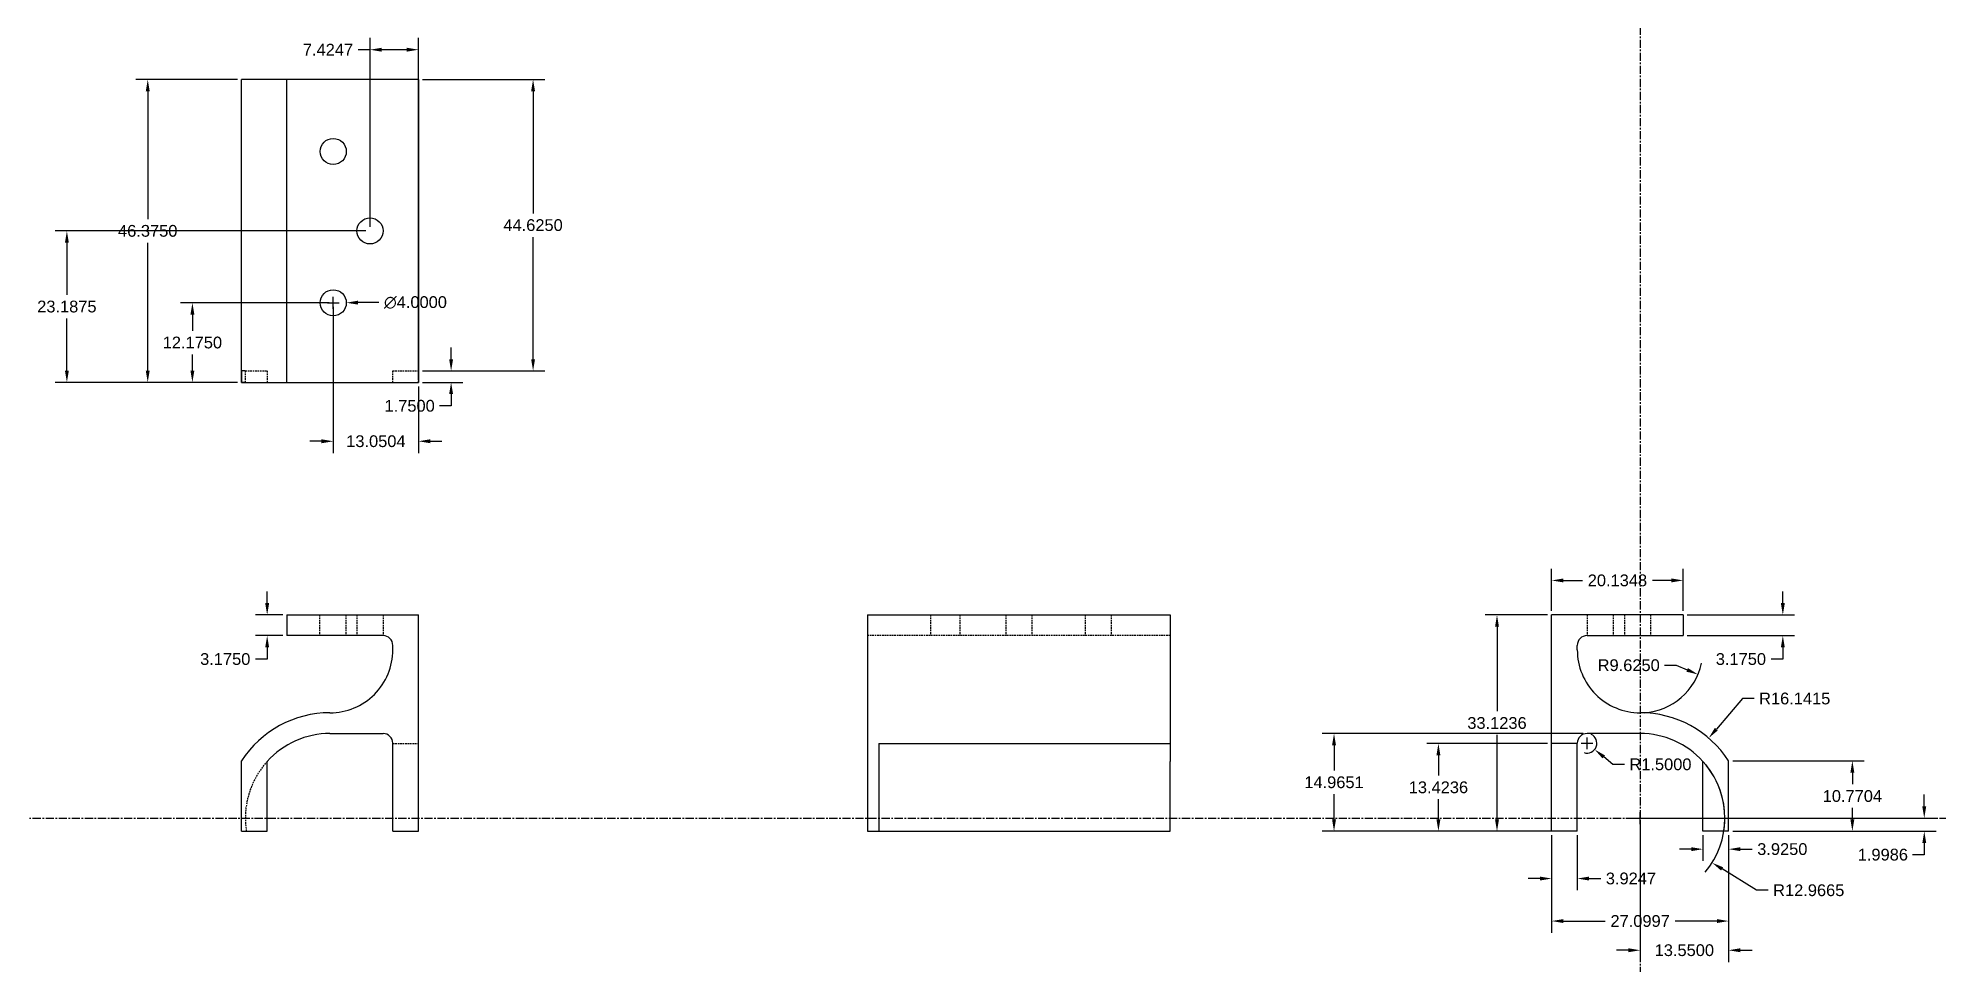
# Model space of a CAD drawing. Header units: millimetres. Extents: x -366 to 1042, y -33 to 256.
# Drawn here: x 751 to 1041.7, y 115 to 256.5 of the extents above; entities that cross this region are included whole.
import ezdxf

# ---------------------------------------------------------------- set-up
doc = ezdxf.new("R2010")
doc.units = ezdxf.units.MM
doc.header["$MEASUREMENT"] = 0
doc.linetypes.add('CENTER', pattern=[2, 1.25, -0.25, 0.25, -0.25])
doc.linetypes.add('HIDDEN', pattern=[0.375, 0.25, -0.125])
for name, color, linetype in [('Centerline', 1, 'CENTER'), ('Connectors', 40, 'Continuous'), ('Hidden', 1, 'HIDDEN')]:
    doc.layers.add(name, color=color, linetype=linetype)
doc.styles.get("Standard").update_dxf_attribs({"font": 'Arial.ttf'})
doc.dimstyles.get("Standard").update_dxf_attribs({"dimtxt": 0.18, "dimasz": 0.18, "dimexe": 0.18, "dimexo": 0.0625, "dimgap": 0.09, "dimtad": 0, "dimtih": 1, "dimtoh": 1, "dimdec": 4, "dimzin": 0, "dimdsep": 46, "dimtxsty": 'Standard', "dimcen": 0.09, "dimadec": 0, "dimazin": 0, "dimtfac": 1, "dimtdec": 4, "dimtofl": 0, "dimtmove": 0, "dimatfit": 3, "dimfxl": 1, "dimtolj": 1, "dimtzin": 0, "dimarcsym": 0})

msp = doc.modelspace()

# ---------------------------------------------------------------- blocks, each defined once
blk = doc.blocks.new('*D21')
at = {"color": 0, "lineweight": -2, "transparency": 16777216}
for p, q in [((781.59, 250.11), (766.05, 250.11)), ((767.85, 248.31), (767.85, 228.73)), ((767.85, 205.53), (767.85, 225.11)), ((781.59, 203.73), (766.05, 203.73))]:
    blk.add_line(p, q, dxfattribs=at)
at = {"color": 0, "transparency": 16777216}
for points in [[(767.55, 248.31), (768.15, 248.31), (767.85, 250.11)], [(767.55, 205.53), (768.15, 205.53), (767.85, 203.73)]]:
    blk.add_solid(points, dxfattribs=at)
at = {"layer": 'Defpoints', "color": 0, "transparency": 16777216}
for p in [(767.85, 250.11), (782.21, 250.11), (782.21, 203.73)]:
    blk.add_point(p, dxfattribs=at)
at = {"color": 0, "transparency": 16777216, "insert": (767.85, 226.92), "char_height": 1.8, "attachment_point": 5}
blk.add_mtext('\\A1;46.3750', dxfattribs=at)
blk = doc.blocks.new('*D60')
at = {"color": 0, "lineweight": -2, "transparency": 16777216}
for p, q in [((995.49, 137), (997.29, 137)), ((996.39, 136.1), (996.39, 137.9)), ((1014.22, 125.95), (1008.94, 129.22)), ((1016.02, 125.95), (1014.22, 125.95))]:
    blk.add_line(p, q, dxfattribs=at)
blk.add_arc((996.39, 137), 12.97, 320.2758, 39.3106, dxfattribs=at)
at = {"color": 0, "transparency": 16777216}
blk.add_solid([(1009.1, 129.48), (1008.79, 128.97), (1007.41, 130.17)], dxfattribs=at)
at = {"layer": 'Defpoints', "color": 0, "transparency": 16777216}
for p in [(996.39, 137), (1007.41, 130.17)]:
    blk.add_point(p, dxfattribs=at)
at = {"color": 0, "transparency": 16777216, "insert": (1022.21, 125.95), "char_height": 1.8, "attachment_point": 5}
blk.add_mtext('\\A1;R12.9665', dxfattribs=at)
blk = doc.blocks.new('*D61')
at = {"color": 0, "lineweight": -2, "transparency": 16777216}
for p, q in [((1012.06, 155.31), (1008.06, 150.63)), ((1013.86, 155.31), (1012.06, 155.31)), ((995.49, 137), (997.29, 137)), ((996.39, 136.1), (996.39, 137.9))]:
    blk.add_line(p, q, dxfattribs=at)
at = {"color": 0, "transparency": 16777216}
blk.add_solid([(1007.83, 150.82), (1008.28, 150.43), (1006.89, 149.26)], dxfattribs=at)
at = {"layer": 'Defpoints', "color": 0, "transparency": 16777216}
for p in [(1006.89, 149.26), (996.39, 137)]:
    blk.add_point(p, dxfattribs=at)
at = {"color": 0, "transparency": 16777216, "insert": (1020.06, 155.31), "char_height": 1.8, "attachment_point": 5}
blk.add_mtext('\\A1;R16.1415', dxfattribs=at)
blk = doc.blocks.new('*D62')
at = {"color": 0, "lineweight": -2, "transparency": 16777216}
for p, q in [((1000.13, 160.41), (1001.93, 160.41)), ((1001.93, 160.41), (1003.59, 159.7))]:
    blk.add_line(p, q, dxfattribs=at)
blk.add_arc((996.39, 162.76), 9.63, 273.7205, 347.7089, dxfattribs=at)
at = {"color": 0, "transparency": 16777216}
blk.add_solid([(1003.71, 159.98), (1003.47, 159.43), (1005.25, 159)], dxfattribs=at)
at = {"layer": 'Defpoints', "color": 0, "transparency": 16777216}
for p in [(996.39, 162.76), (1005.25, 159)]:
    blk.add_point(p, dxfattribs=at)
at = {"color": 0, "transparency": 16777216, "insert": (994.64, 160.41), "char_height": 1.8, "attachment_point": 5}
blk.add_mtext('\\A1;R9.6250', dxfattribs=at)
blk = doc.blocks.new('*D63')
at = {"color": 0, "lineweight": -2, "transparency": 16777216}
for p, q in [((982.84, 168.75), (982.84, 175.2)), ((1002.97, 168.75), (1002.97, 175.2)), ((984.64, 173.4), (987.55, 173.4)), ((1001.17, 173.4), (998.26, 173.4))]:
    blk.add_line(p, q, dxfattribs=at)
at = {"color": 0, "transparency": 16777216}
for points in [[(984.64, 173.7), (984.64, 173.1), (982.84, 173.4)], [(1001.17, 173.7), (1001.17, 173.1), (1002.97, 173.4)]]:
    blk.add_solid(points, dxfattribs=at)
at = {"layer": 'Defpoints', "color": 0, "transparency": 16777216}
for p in [(1002.97, 173.4), (982.84, 168.12), (1002.97, 168.12)]:
    blk.add_point(p, dxfattribs=at)
at = {"color": 0, "transparency": 16777216, "insert": (992.91, 173.4), "char_height": 1.8, "attachment_point": 5}
blk.add_mtext('\\A1;20.1348', dxfattribs=at)
blk = doc.blocks.new('*D64')
at = {"color": 0, "lineweight": -2, "transparency": 16777216}
for p, q in [((982.21, 168.12), (972.67, 168.12)), ((974.47, 166.32), (974.47, 153.37)), ((974.47, 136.8), (974.47, 149.75)), ((982.21, 135), (972.67, 135))]:
    blk.add_line(p, q, dxfattribs=at)
at = {"color": 0, "transparency": 16777216}
for points in [[(974.17, 166.32), (974.77, 166.32), (974.47, 168.12)], [(974.17, 136.8), (974.77, 136.8), (974.47, 135)]]:
    blk.add_solid(points, dxfattribs=at)
at = {"layer": 'Defpoints', "color": 0, "transparency": 16777216}
for p in [(974.47, 168.12), (982.84, 168.12), (982.84, 135)]:
    blk.add_point(p, dxfattribs=at)
at = {"color": 0, "transparency": 16777216, "insert": (974.47, 151.56), "char_height": 1.8, "attachment_point": 5}
blk.add_mtext('\\A1;33.1236', dxfattribs=at)
blk = doc.blocks.new('*D65')
at = {"color": 0, "lineweight": -2, "transparency": 16777216}
for p, q in [((982.84, 134.37), (982.84, 125.95)), ((986.76, 134.37), (986.76, 125.95)), ((981.04, 127.75), (979.24, 127.75)), ((988.56, 127.75), (990.36, 127.75))]:
    blk.add_line(p, q, dxfattribs=at)
at = {"color": 0, "transparency": 16777216}
for points in [[(981.04, 128.05), (981.04, 127.45), (982.84, 127.75)], [(988.56, 128.05), (988.56, 127.45), (986.76, 127.75)]]:
    blk.add_solid(points, dxfattribs=at)
at = {"layer": 'Defpoints', "color": 0, "transparency": 16777216}
for p in [(982.84, 135), (986.76, 135), (986.76, 127.75)]:
    blk.add_point(p, dxfattribs=at)
at = {"color": 0, "transparency": 16777216, "insert": (994.98, 127.75), "char_height": 1.8, "attachment_point": 5}
blk.add_mtext('\\A1;3.9247', dxfattribs=at)
blk = doc.blocks.new('*D66')
at = {"color": 0, "lineweight": -2, "transparency": 16777216}
for p, q in [((1006.01, 134.37), (1006.01, 130.45)), ((1009.94, 134.37), (1009.94, 130.45)), ((1004.21, 132.25), (1002.41, 132.25)), ((1011.74, 132.25), (1013.54, 132.25))]:
    blk.add_line(p, q, dxfattribs=at)
at = {"color": 0, "transparency": 16777216}
for points in [[(1004.21, 132.55), (1004.21, 131.95), (1006.01, 132.25)], [(1011.74, 132.55), (1011.74, 131.95), (1009.94, 132.25)]]:
    blk.add_solid(points, dxfattribs=at)
at = {"layer": 'Defpoints', "color": 0, "transparency": 16777216}
for p in [(1006.01, 135), (1009.94, 135), (1009.94, 132.25)]:
    blk.add_point(p, dxfattribs=at)
at = {"color": 0, "transparency": 16777216, "insert": (1018.16, 132.25), "char_height": 1.8, "attachment_point": 5}
blk.add_mtext('\\A1;3.9250', dxfattribs=at)
blk = doc.blocks.new('*D67')
at = {"color": 0, "lineweight": -2, "transparency": 16777216}
for p, q in [((1010.56, 145.77), (1030.69, 145.77)), ((1028.89, 143.97), (1028.89, 142.19)), ((1028.89, 136.8), (1028.89, 138.57)), ((1010.56, 135), (1030.69, 135))]:
    blk.add_line(p, q, dxfattribs=at)
at = {"color": 0, "transparency": 16777216}
for points in [[(1028.59, 143.97), (1029.19, 143.97), (1028.89, 145.77)], [(1028.59, 136.8), (1029.19, 136.8), (1028.89, 135)]]:
    blk.add_solid(points, dxfattribs=at)
at = {"layer": 'Defpoints', "color": 0, "transparency": 16777216}
for p in [(1009.94, 145.77), (1028.89, 145.77), (1009.94, 135)]:
    blk.add_point(p, dxfattribs=at)
at = {"color": 0, "transparency": 16777216, "insert": (1028.89, 140.38), "char_height": 1.8, "attachment_point": 5}
blk.add_mtext('\\A1;10.7704', dxfattribs=at)
blk = doc.blocks.new('*D69')
at = {"color": 0, "lineweight": -2, "transparency": 16777216}
for p, q in [((1018.24, 169.92), (1018.24, 171.72)), ((1003.6, 168.12), (1020.04, 168.12)), ((1003.6, 164.95), (1020.04, 164.95)), ((1018.24, 163.15), (1018.24, 161.35)), ((1018.24, 161.35), (1016.44, 161.35))]:
    blk.add_line(p, q, dxfattribs=at)
at = {"color": 0, "transparency": 16777216}
for points in [[(1017.94, 169.92), (1018.54, 169.92), (1018.24, 168.12)], [(1017.94, 163.15), (1018.54, 163.15), (1018.24, 164.95)]]:
    blk.add_solid(points, dxfattribs=at)
at = {"layer": 'Defpoints', "color": 0, "transparency": 16777216}
for p in [(1002.97, 168.12), (1002.97, 164.95), (1018.24, 164.95)]:
    blk.add_point(p, dxfattribs=at)
at = {"color": 0, "transparency": 16777216, "insert": (1011.82, 161.35), "char_height": 1.8, "attachment_point": 5}
blk.add_mtext('\\A1;3.1750', dxfattribs=at)
blk = doc.blocks.new('*D72')
at = {"color": 0, "lineweight": -2, "transparency": 16777216}
for p, q in [((1039.9, 138.8), (1039.9, 140.6)), ((997.01, 137), (1041.7, 137)), ((1010.56, 135), (1041.7, 135)), ((1039.9, 131.4), (1038.1, 131.4)), ((1039.9, 133.2), (1039.9, 131.4))]:
    blk.add_line(p, q, dxfattribs=at)
at = {"color": 0, "transparency": 16777216}
for points in [[(1039.6, 138.8), (1040.2, 138.8), (1039.9, 137)], [(1039.6, 133.2), (1040.2, 133.2), (1039.9, 135)]]:
    blk.add_solid(points, dxfattribs=at)
at = {"layer": 'Defpoints', "color": 0, "transparency": 16777216}
for p in [(996.39, 137), (1009.94, 135), (1039.9, 135)]:
    blk.add_point(p, dxfattribs=at)
at = {"color": 0, "transparency": 16777216, "insert": (1033.56, 131.4), "char_height": 1.8, "attachment_point": 5}
blk.add_mtext('\\A1;1.9986', dxfattribs=at)
blk = doc.blocks.new('*D73')
at = {"color": 0, "lineweight": -2, "transparency": 16777216}
for p, q in [((982.84, 134.37), (982.84, 119.44)), ((1009.94, 134.37), (1009.94, 119.44)), ((984.64, 121.24), (991.03, 121.24)), ((1008.14, 121.24), (1001.75, 121.24))]:
    blk.add_line(p, q, dxfattribs=at)
at = {"color": 0, "transparency": 16777216}
for points in [[(984.64, 121.54), (984.64, 120.94), (982.84, 121.24)], [(1008.14, 121.54), (1008.14, 120.94), (1009.94, 121.24)]]:
    blk.add_solid(points, dxfattribs=at)
at = {"layer": 'Defpoints', "color": 0, "transparency": 16777216}
for p in [(982.84, 135), (1009.94, 135), (1009.94, 121.24)]:
    blk.add_point(p, dxfattribs=at)
at = {"color": 0, "transparency": 16777216, "insert": (996.39, 121.24), "char_height": 1.8, "attachment_point": 5}
blk.add_mtext('\\A1;27.0997', dxfattribs=at)
blk = doc.blocks.new('*D74')
at = {"color": 0, "lineweight": -2, "transparency": 16777216}
for p, q in [((996.39, 136.37), (996.39, 114.97)), ((1009.94, 134.37), (1009.94, 114.97)), ((994.59, 116.77), (992.79, 116.77)), ((1011.74, 116.77), (1013.54, 116.77))]:
    blk.add_line(p, q, dxfattribs=at)
at = {"color": 0, "transparency": 16777216}
for points in [[(994.59, 117.07), (994.59, 116.47), (996.39, 116.77)], [(1011.74, 117.07), (1011.74, 116.47), (1009.94, 116.77)]]:
    blk.add_solid(points, dxfattribs=at)
at = {"layer": 'Defpoints', "color": 0, "transparency": 16777216}
for p in [(996.39, 137), (1009.94, 135), (1009.94, 116.77)]:
    blk.add_point(p, dxfattribs=at)
at = {"color": 0, "transparency": 16777216, "insert": (1003.16, 116.77), "char_height": 1.8, "attachment_point": 5}
blk.add_mtext('\\A1;13.5500', dxfattribs=at)
blk = doc.blocks.new('*D75')
at = {"color": 0, "lineweight": -2, "transparency": 16777216}
for p, q in [((987.36, 148.46), (989.16, 148.46)), ((988.26, 147.56), (988.26, 149.36)), ((992.21, 145.23), (990.82, 146.37)), ((994.01, 145.23), (992.21, 145.23))]:
    blk.add_line(p, q, dxfattribs=at)
blk.add_arc((988.26, 148.46), 1.5, 251.9083, 66.1268, dxfattribs=at)
at = {"color": 0, "transparency": 16777216}
blk.add_solid([(991.01, 146.6), (990.63, 146.14), (989.42, 147.51)], dxfattribs=at)
at = {"layer": 'Defpoints', "color": 0, "transparency": 16777216}
for p in [(988.26, 148.46), (989.42, 147.51)]:
    blk.add_point(p, dxfattribs=at)
at = {"color": 0, "transparency": 16777216, "insert": (999.5, 145.23), "char_height": 1.8, "attachment_point": 5}
blk.add_mtext('\\A1;R1.5000', dxfattribs=at)
blk = doc.blocks.new('*D77')
at = {"color": 0, "lineweight": -2, "transparency": 16777216}
for p, q in [((814.31, 207.28), (814.31, 209.08)), ((809.94, 205.48), (816.11, 205.48)), ((809.94, 203.73), (816.11, 203.73)), ((814.31, 201.93), (814.31, 200.13)), ((814.31, 200.13), (812.51, 200.13))]:
    blk.add_line(p, q, dxfattribs=at)
at = {"color": 0, "transparency": 16777216}
for points in [[(814.01, 207.28), (814.61, 207.28), (814.31, 205.48)], [(814.01, 201.93), (814.61, 201.93), (814.31, 203.73)]]:
    blk.add_solid(points, dxfattribs=at)
at = {"layer": 'Defpoints', "color": 0, "transparency": 16777216}
for p in [(809.31, 205.48), (809.31, 203.73), (814.31, 203.73)]:
    blk.add_point(p, dxfattribs=at)
at = {"color": 0, "transparency": 16777216, "insert": (807.96, 200.13), "char_height": 1.8, "attachment_point": 5}
blk.add_mtext('\\A1;1.7500', dxfattribs=at)
blk = doc.blocks.new('*D78')
at = {"color": 0, "lineweight": -2, "transparency": 16777216}
for p, q in [((982.21, 148.42), (963.7, 148.42)), ((965.5, 146.62), (965.5, 143.52)), ((965.5, 136.8), (965.5, 139.9)), ((982.21, 135), (963.7, 135))]:
    blk.add_line(p, q, dxfattribs=at)
at = {"color": 0, "transparency": 16777216}
for points in [[(965.2, 146.62), (965.8, 146.62), (965.5, 148.42)], [(965.2, 136.8), (965.8, 136.8), (965.5, 135)]]:
    blk.add_solid(points, dxfattribs=at)
at = {"layer": 'Defpoints', "color": 0, "transparency": 16777216}
for p in [(965.5, 148.42), (982.84, 148.42), (982.84, 135)]:
    blk.add_point(p, dxfattribs=at)
at = {"color": 0, "transparency": 16777216, "insert": (965.5, 141.71), "char_height": 1.8, "attachment_point": 5}
blk.add_mtext('\\A1;13.4236', dxfattribs=at)
blk = doc.blocks.new('*D79')
at = {"color": 0, "lineweight": -2, "transparency": 16777216}
for p, q in [((809.94, 250.11), (828.66, 250.11)), ((826.86, 248.31), (826.86, 229.61)), ((826.86, 207.28), (826.86, 225.98)), ((809.94, 205.48), (828.66, 205.48))]:
    blk.add_line(p, q, dxfattribs=at)
at = {"color": 0, "transparency": 16777216}
for points in [[(826.56, 248.31), (827.16, 248.31), (826.86, 250.11)], [(826.56, 207.28), (827.16, 207.28), (826.86, 205.48)]]:
    blk.add_solid(points, dxfattribs=at)
at = {"layer": 'Defpoints', "color": 0, "transparency": 16777216}
for p in [(809.31, 250.11), (809.31, 205.48), (826.86, 205.48)]:
    blk.add_point(p, dxfattribs=at)
at = {"color": 0, "transparency": 16777216, "insert": (826.86, 227.8), "char_height": 1.8, "attachment_point": 5}
blk.add_mtext('\\A1;44.6250', dxfattribs=at)
blk = doc.blocks.new('*D80')
at = {"color": 0, "lineweight": -2, "transparency": 16777216}
for p, q in [((795.36, 215.91), (797.16, 215.91)), ((796.26, 215.01), (796.26, 216.81)), ((803.25, 215.96), (800.06, 215.94))]:
    blk.add_line(p, q, dxfattribs=at)
at = {"color": 0, "transparency": 16777216}
blk.add_solid([(800.06, 216.24), (800.06, 215.64), (798.26, 215.92)], dxfattribs=at)
at = {"layer": 'Defpoints', "color": 0, "transparency": 16777216}
for p in [(794.26, 215.89), (798.26, 215.92)]:
    blk.add_point(p, dxfattribs=at)
at = {"color": 0, "transparency": 16777216, "insert": (808.85, 215.96), "char_height": 1.8, "attachment_point": 5}
blk.add_mtext('\\A1;∅4.0000', dxfattribs=at)
blk = doc.blocks.new('*D81')
at = {"color": 0, "lineweight": -2, "transparency": 16777216}
for p, q in [((795.64, 215.91), (772.89, 215.91)), ((774.69, 214.11), (774.69, 211.63)), ((774.69, 205.53), (774.69, 208.01)), ((781.59, 203.73), (772.89, 203.73))]:
    blk.add_line(p, q, dxfattribs=at)
at = {"color": 0, "transparency": 16777216}
for points in [[(774.39, 214.11), (774.99, 214.11), (774.69, 215.91)], [(774.39, 205.53), (774.99, 205.53), (774.69, 203.73)]]:
    blk.add_solid(points, dxfattribs=at)
at = {"layer": 'Defpoints', "color": 0, "transparency": 16777216}
for p in [(774.69, 215.91), (796.26, 215.91), (782.21, 203.73)]:
    blk.add_point(p, dxfattribs=at)
at = {"color": 0, "transparency": 16777216, "insert": (774.69, 209.82), "char_height": 1.8, "attachment_point": 5}
blk.add_mtext('\\A1;12.1750', dxfattribs=at)
blk = doc.blocks.new('*D82')
at = {"color": 0, "lineweight": -2, "transparency": 16777216}
for p, q in [((801.26, 226.92), (753.67, 226.92)), ((755.47, 225.12), (755.47, 217.14)), ((755.47, 205.53), (755.47, 213.52)), ((781.59, 203.73), (753.67, 203.73))]:
    blk.add_line(p, q, dxfattribs=at)
at = {"color": 0, "transparency": 16777216}
for points in [[(755.17, 225.12), (755.77, 225.12), (755.47, 226.92)], [(755.17, 205.53), (755.77, 205.53), (755.47, 203.73)]]:
    blk.add_solid(points, dxfattribs=at)
at = {"layer": 'Defpoints', "color": 0, "transparency": 16777216}
for p in [(755.47, 226.92), (801.89, 226.92), (782.21, 203.73)]:
    blk.add_point(p, dxfattribs=at)
at = {"color": 0, "transparency": 16777216, "insert": (755.47, 215.33), "char_height": 1.8, "attachment_point": 5}
blk.add_mtext('\\A1;23.1875', dxfattribs=at)
blk = doc.blocks.new('*D83')
at = {"color": 0, "lineweight": -2, "transparency": 16777216}
for p, q in [((796.26, 215.28), (796.26, 192.91)), ((809.31, 203.11), (809.31, 192.91)), ((794.46, 194.71), (792.66, 194.71)), ((811.11, 194.71), (812.91, 194.71))]:
    blk.add_line(p, q, dxfattribs=at)
at = {"color": 0, "transparency": 16777216}
for points in [[(794.46, 195.01), (794.46, 194.41), (796.26, 194.71)], [(811.11, 195.01), (811.11, 194.41), (809.31, 194.71)]]:
    blk.add_solid(points, dxfattribs=at)
at = {"layer": 'Defpoints', "color": 0, "transparency": 16777216}
for p in [(796.26, 215.91), (809.31, 203.73), (796.26, 194.71)]:
    blk.add_point(p, dxfattribs=at)
at = {"color": 0, "transparency": 16777216, "insert": (802.79, 194.71), "char_height": 1.8, "attachment_point": 5}
blk.add_mtext('\\A1;13.0504', dxfattribs=at)
blk = doc.blocks.new('*D84')
at = {"color": 0, "lineweight": -2, "transparency": 16777216}
for p, q in [((801.89, 227.55), (801.89, 256.47)), ((809.31, 204.36), (809.31, 256.47)), ((801.89, 254.67), (800.09, 254.67)), ((807.51, 254.67), (803.69, 254.67))]:
    blk.add_line(p, q, dxfattribs=at)
at = {"color": 0, "transparency": 16777216}
for points in [[(803.69, 254.97), (803.69, 254.37), (801.89, 254.67)], [(807.51, 254.97), (807.51, 254.37), (809.31, 254.67)]]:
    blk.add_solid(points, dxfattribs=at)
at = {"layer": 'Defpoints', "color": 0, "transparency": 16777216}
for p in [(801.89, 254.67), (801.89, 226.92), (809.31, 203.73)]:
    blk.add_point(p, dxfattribs=at)
at = {"color": 0, "transparency": 16777216, "insert": (795.45, 254.67), "char_height": 1.8, "attachment_point": 5}
blk.add_mtext('\\A1;7.4247', dxfattribs=at)
blk = doc.blocks.new('*D85')
at = {"color": 0, "lineweight": -2, "transparency": 16777216}
for p, q in [((786.14, 169.92), (786.14, 171.72)), ((788.55, 168.12), (784.34, 168.12)), ((788.55, 164.95), (784.34, 164.95)), ((786.14, 163.15), (786.14, 161.35)), ((786.14, 161.35), (784.34, 161.35))]:
    blk.add_line(p, q, dxfattribs=at)
at = {"color": 0, "transparency": 16777216}
for points in [[(785.84, 169.92), (786.44, 169.92), (786.14, 168.12)], [(785.84, 163.15), (786.44, 163.15), (786.14, 164.95)]]:
    blk.add_solid(points, dxfattribs=at)
at = {"layer": 'Defpoints', "color": 0, "transparency": 16777216}
for p in [(789.18, 168.12), (786.14, 164.95), (789.18, 164.95)]:
    blk.add_point(p, dxfattribs=at)
at = {"color": 0, "transparency": 16777216, "insert": (779.72, 161.35), "char_height": 1.8, "attachment_point": 5}
blk.add_mtext('\\A1;3.1750', dxfattribs=at)
blk = doc.blocks.new('*D86')
at = {"color": 0, "lineweight": -2, "transparency": 16777216}
for p, q in [((987.64, 149.96), (947.71, 149.96)), ((949.51, 148.16), (949.51, 144.29)), ((949.51, 136.8), (949.51, 140.67)), ((986.14, 135), (947.71, 135))]:
    blk.add_line(p, q, dxfattribs=at)
at = {"color": 0, "transparency": 16777216}
for points in [[(949.21, 148.16), (949.81, 148.16), (949.51, 149.96)], [(949.21, 136.8), (949.81, 136.8), (949.51, 135)]]:
    blk.add_solid(points, dxfattribs=at)
at = {"layer": 'Defpoints', "color": 0, "transparency": 16777216}
for p in [(949.51, 149.96), (988.26, 149.96), (986.76, 135)]:
    blk.add_point(p, dxfattribs=at)
at = {"color": 0, "transparency": 16777216, "insert": (949.51, 142.48), "char_height": 1.8, "attachment_point": 5}
blk.add_mtext('\\A1;14.9651', dxfattribs=at)

# ---------------------------------------------------------------- dimensions: what is measured, and where the dimension line sits
for base, p1, p2, picture, middle in [((801.88674, 254.66706), (809.3114, 203.73419), (801.88674, 226.92169), '*D84', (795.45414, 254.66706)), ((796.26102, 194.70706), (809.3114, 203.73419), (796.26102, 215.90922), '*D83', (802.78621, 194.70706)), ((1002.97435, 173.40395), (982.83952, 168.12044), (1002.97435, 168.12044), '*D63', (992.90693, 173.40395)), ((1009.93917, 116.76519), (996.38917, 136.99544), (1009.93917, 134.99682), '*D74', (1003.16417, 116.76519)), ((986.764173, 127.753737), (982.839521, 134.996824), (986.764173, 134.996824), '*D65', (994.984501, 127.753737)), ((1009.939173, 121.235443), (982.839521, 134.996824), (1009.939173, 134.996824), '*D73', (996.389347, 121.235443)), ((1009.93917, 132.25009), (1006.01417, 134.99682), (1009.93917, 134.99682), '*D66', (1018.1595, 132.25009))]:
    dim = msp.add_linear_dim(base=base, p1=p1, p2=p2, dimstyle='Standard', override={"dimscale": 10})
    dim.commit()
    dim.dimension.update_dxf_attribs({"geometry": picture, "text_midpoint": middle})
for base, p1, p2, picture, middle in [((767.84749, 250.10919), (782.21174, 203.73419), (782.21174, 250.10919), '*D21', (767.84749, 226.92169)), ((826.86216, 205.48419), (809.3114, 250.10919), (809.3114, 205.48419), '*D79', (826.86216, 227.79669)), ((755.4706, 226.92169), (782.21174, 203.73419), (801.88674, 226.92169), '*D82', (755.4706, 215.32794)), ((774.69408, 215.90922), (782.21174, 203.73419), (796.26102, 215.90922), '*D81', (774.69408, 209.82171)), ((814.30627, 203.73419), (809.3114, 205.48419), (809.3114, 203.73419), '*D77', (807.95961, 200.13419)), ((786.13946, 164.94544), (789.17657, 168.12044), (789.17657, 164.94544), '*D85', (779.71914, 161.34544)), ((1018.23727, 164.94544), (1002.97435, 168.12044), (1002.97435, 164.94544), '*D69', (1011.81694, 161.34544)), ((974.47209, 168.12044), (982.83952, 134.99682), (982.83952, 168.12044), '*D64', (974.47209, 151.55863)), ((949.5091, 149.9619), (986.76417, 134.99682), (988.26417, 149.9619), '*D86', (949.5091, 142.47936)), ((965.49627, 148.42044), (982.83952, 134.99682), (982.83952, 148.42044), '*D78', (965.49627, 141.70863)), ((1028.89481, 145.76723), (1009.93917, 134.99682), (1009.93917, 145.76723), '*D67', (1028.89481, 140.38203)), ((1039.90181, 134.99682), (996.38917, 136.99544), (1009.93917, 134.99682), '*D72', (1033.55515, 131.39682))]:
    dim = msp.add_linear_dim(base=base, p1=p1, p2=p2, angle=90, dimstyle='Standard', override={"dimscale": 10})
    dim.commit()
    dim.dimension.update_dxf_attribs({"geometry": picture, "text_midpoint": middle})
dim = msp.add_diameter_dim_2p(p1=(794.26108, 215.89459), p2=(798.26097, 215.92386), dimstyle='Standard', override={"dimscale": 10})
dim.commit()
dim.dimension.update_dxf_attribs({"geometry": '*D80', "text_midpoint": (803.24626, 215.96034), "dimtype": 163})
for center, mpoint, picture, middle in [((996.38917, 162.7619), (1005.24863, 159.00015), '*D62', (994.64287, 160.40714)), ((996.38917, 136.99544), (1006.88585, 149.25784), '*D61', (1020.05588, 155.30698)), ((996.38917, 136.99544), (1007.4128, 130.16838), '*D60', (1022.21019, 125.95369))]:
    dim = msp.add_radius_dim(center=center, mpoint=mpoint, dimstyle='Standard', override={"dimscale": 10})
    dim.commit()
    dim.dimension.update_dxf_attribs({"geometry": picture, "text_midpoint": middle, "dimtype": 164})
dim = msp.add_radius_dim(center=(988.26417, 148.4619), mpoint=(989.42432, 147.51108), dimstyle='Standard', override={"dimscale": 10})
dim.commit()
dim.dimension.update_dxf_attribs({"geometry": '*D75', "text_midpoint": (999.50077, 145.22913)})

# ---------------------------------------------------------------- linework, layer by layer
at = {"layer": 'Centerline'}
for direction in [(0, -1), (1, 0)]:
    msp.add_xline((996.38917, 136.99544), direction, dxfattribs=at)
at = {"layer": 'Connectors'}
for p, q in [((782.21174, 203.73419), (782.21174, 250.10919)), ((809.3114, 250.10919), (782.21174, 250.10919)), ((789.17657, 203.73419), (789.17657, 250.10919)), ((809.3114, 250.10919), (809.3114, 203.73419)), ((782.21174, 205.48419), (782.21174, 203.73419)), ((782.79549, 205.48419), (782.21174, 205.48419)), ((782.21174, 203.73419), (782.21209, 203.73419)), ((782.79549, 203.73419), (782.21174, 203.73419)), ((782.21174, 203.73419), (809.3114, 203.73419)), ((782.21209, 203.73419), (792.54174, 203.73419)), ((798.98174, 203.73419), (809.3114, 203.73419)), ((789.17657, 168.12044), (789.17657, 164.94544)), ((789.17657, 168.12044), (809.3114, 168.12044)), ((809.3114, 134.99682), (809.3114, 168.12044)), ((878.04876, 168.12044), (924.42376, 168.12044)), ((878.04876, 168.12044), (878.04876, 134.99682)), ((924.42376, 168.12044), (924.42376, 145.68385)), ((982.83952, 134.99682), (982.83952, 168.12044)), ((1002.97435, 168.12044), (982.83952, 168.12044)), ((1002.97435, 168.12044), (1002.97435, 164.94544)), ((803.88674, 164.94544), (789.17657, 164.94544)), ((805.38674, 162.75747), (805.38674, 163.44544)), ((986.76417, 162.75747), (986.76417, 163.44544)), ((988.26417, 164.94544), (1002.97435, 164.94544)), ((795.76174, 149.9619), (803.88674, 149.9619)), ((805.38674, 134.99682), (805.38674, 148.4619)), ((879.79876, 148.42044), (924.42376, 148.42044)), ((879.79876, 148.42044), (879.79876, 134.99682)), ((986.76417, 148.42044), (982.83952, 148.42044)), ((986.76417, 134.99682), (986.76417, 148.4619)), ((996.38917, 149.9619), (988.26417, 149.9619)), ((782.21174, 134.99682), (782.21174, 145.76723)), ((786.13674, 134.99682), (786.13674, 145.68385)), ((924.42376, 134.99682), (924.42376, 145.68385)), ((1006.01417, 134.99682), (1006.01417, 145.68385)), ((1009.93917, 134.99682), (1009.93917, 145.76723)), ((782.21174, 134.99682), (786.13674, 134.99682)), ((805.38674, 134.99682), (809.3114, 134.99682)), ((878.04876, 134.99682), (879.79876, 134.99682)), ((878.04876, 134.99682), (924.42376, 134.99682)), ((986.76417, 134.99682), (982.83952, 134.99682)), ((1009.93917, 134.99682), (1006.01417, 134.99682))]:
    msp.add_line(p, q, dxfattribs=at)
for centre in [(796.26102, 239.08422), (801.88674, 226.92169), (796.26102, 215.90922)]:
    msp.add_circle(centre, 2, dxfattribs=at)
for centre, radius, start, end in [((803.88674, 163.44544), 1.5, 0, 90), ((988.26417, 163.44544), 1.5, 90, 180), ((795.76174, 162.7619), 9.625, 270, 0.0263838), ((996.38917, 162.7619), 9.625, 179.9736162, 270), ((795.76174, 136.99544), 16.14146, 90, 147.0824027), ((996.38917, 136.99544), 16.14146, 32.9175973, 90), ((795.76174, 136.99544), 12.96646, 90, 137.9276717), ((803.88674, 148.4619), 1.5, 0, 90), ((988.26417, 148.4619), 1.5, 90, 180), ((996.38917, 136.99544), 12.96646, 42.0723283, 90), ((996.38917, 136.99544), 12.96646, 351.1332554, 42.0723283)]:
    msp.add_arc(centre, radius, start, end, dxfattribs=at)
at = {"layer": 'Hidden'}
for p, q in [((782.79549, 205.48419), (786.13674, 205.48419)), ((782.79549, 205.48419), (782.79549, 203.73419)), ((782.79549, 203.73419), (786.13674, 203.73419)), ((786.13674, 205.48419), (786.13674, 203.73419)), ((805.38674, 203.73419), (805.38674, 205.48419)), ((805.38674, 205.48419), (809.3114, 205.48419)), ((805.38674, 203.73419), (809.3114, 203.73419)), ((809.3114, 203.73419), (809.3114, 205.48419)), ((794.17657, 168.12044), (794.17657, 164.94544)), ((798.17657, 168.12044), (798.17657, 164.94544)), ((799.88674, 168.12044), (799.88674, 164.94544)), ((803.88674, 168.12044), (803.88674, 164.94544)), ((803.88674, 168.12044), (803.88674, 164.94544)), ((887.73354, 168.12044), (887.73354, 164.94544)), ((892.2238, 168.12044), (892.2238, 164.94544)), ((899.23626, 168.12044), (899.23626, 164.94544)), ((903.23626, 168.12044), (903.23626, 164.94544)), ((911.3988, 168.12044), (911.3988, 164.94544)), ((915.3988, 168.12044), (915.3988, 164.94544)), ((988.26417, 168.12044), (988.26417, 164.94544)), ((988.26417, 168.12044), (988.26417, 164.94544)), ((992.26417, 168.12044), (992.26417, 164.94544)), ((993.97435, 168.12044), (993.97435, 164.94544)), ((997.97435, 168.12044), (997.97435, 164.94544)), ((924.42376, 164.94544), (878.04876, 164.94544)), ((805.38674, 148.42044), (809.3114, 148.42044))]:
    msp.add_line(p, q, dxfattribs=at)
msp.add_arc((795.76174, 136.99544), 12.96646, 137.9276717, 188.8667446, dxfattribs=at)

msp.set_redraw_order([(e.dxf.handle, doc.entitydb.next_handle()) for e in msp.query("TEXT MTEXT ATTDEF DIMENSION ARC_DIMENSION")])  # texts and dimensions are drawn at this point

doc.saveas('drawing.dxf')
